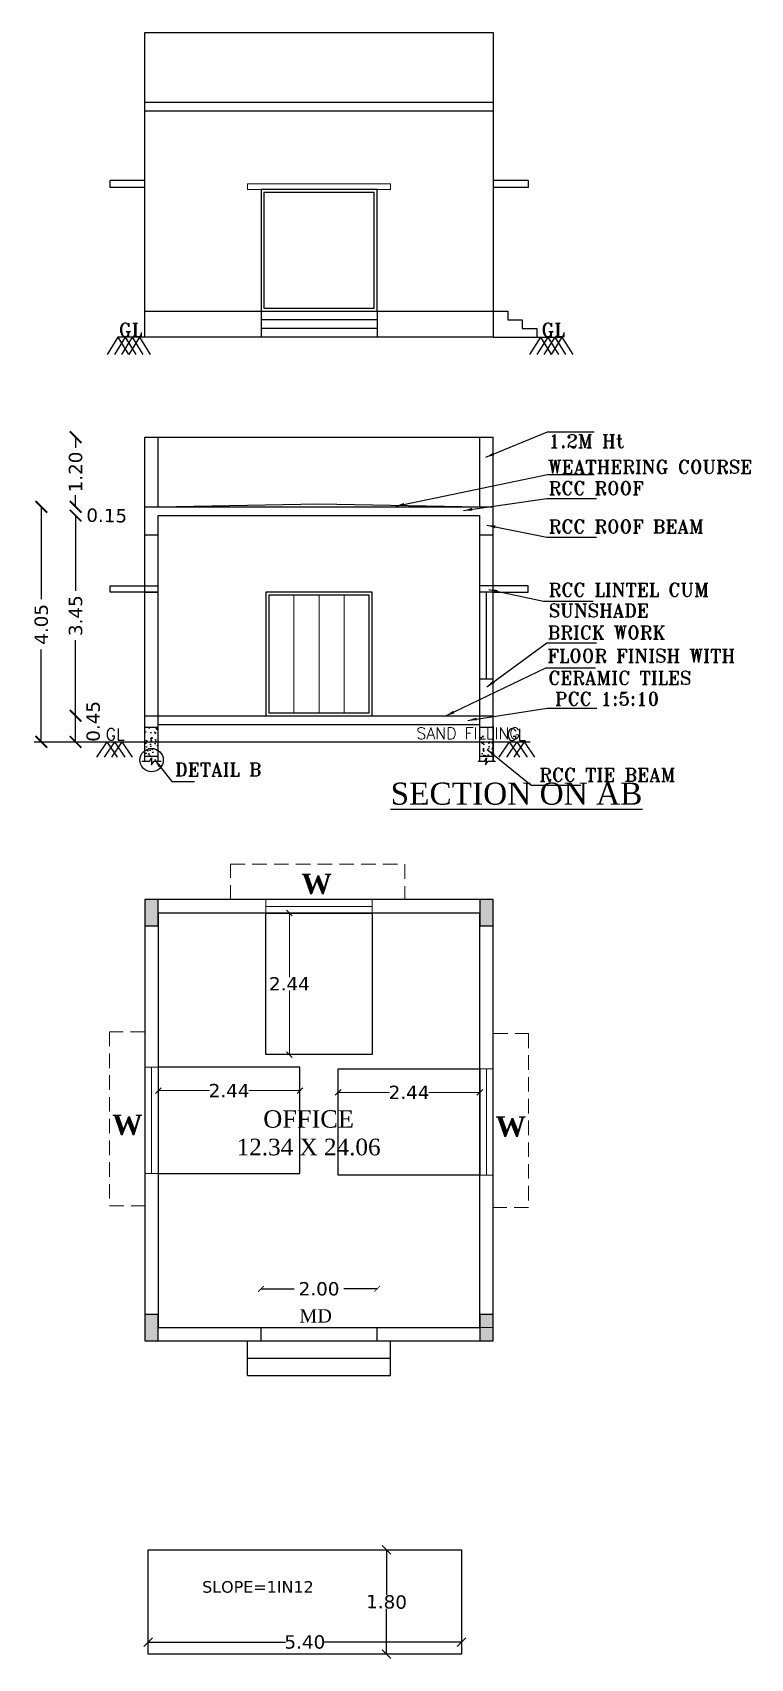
# Model space of a CAD drawing. Header units: metres. Extents: x 1610 to 5629, y 732 to 3974.
# Drawn here: x 1969.69 to 1982.06, y 873.53 to 901.55 of the extents above; entities that cross this region are included whole.
import ezdxf
from ezdxf.enums import TextEntityAlignment as Align

# ---------------------------------------------------------------- set-up
doc = ezdxf.new("R2010")
doc.units = ezdxf.units.M
doc.header["$MEASUREMENT"] = 0
doc.header["$PDMODE"] = 2
doc.header["$PDSIZE"] = 50
doc.linetypes.add('HIDDEN', pattern=[0.375, 0.25, -0.125])
doc.layers.get('0').update_dxf_attribs({"lineweight": 0})
doc.layers.get('Defpoints').update_dxf_attribs({"lineweight": 0})
for name, color, linetype in [('BLK_1_FLR_0_ROOM_1_LIGHT_VENTILATION_1', 3, 'Continuous'), ('BLK_3_FLR_0_AC_ROOM', 3, 'Continuous'), ('BLK_3_FLR_0_EXIT_WIDTH_DOOR', 2, 'Continuous'), ('BLK_3_FLR_0_WATER_CLOSET', 1, 'Continuous'), ('BLK_3_PARAPET_HT', 233, 'Continuous')]:
    doc.layers.add(name, color=color, linetype=linetype)
doc.layers.add('BLK_3_DA_RAMP_1', color=1, linetype='Continuous', plot=False)
for name, color, linetype, lineweight in [('BLK_3_FLR_0_BLT_UP_AREA', 18, 'Continuous', 0), ('BLK_3_HT_OF_BLDG', 5, 'Continuous', 50), ('BLK_3_PLINTH_HEIGHT', 7, 'Continuous', 30)]:
    doc.layers.add(name, color=color, linetype=linetype, lineweight=lineweight)
doc.styles.add('Isa-', font='times.ttf')
doc.styles.get("Standard").update_dxf_attribs({"font": 'verdana.ttf', "height": 0.23})
doc.styles.add('STYLE2', font='romant.shx', dxfattribs={"width": 0.8, "height": 4})
doc.dimstyles.new('123', dxfattribs={"dimtxt": 0.3, "dimasz": 0.2, "dimexe": 0.18, "dimexo": 0.0625, "dimgap": 0.09, "dimtad": 0, "dimzin": 0, "dimdsep": 46, "dimtxsty": 'Standard', "dimblk": 'ARCHTICK', "dimcen": 0.09, "dimse1": 1, "dimse2": 1, "dimadec": 3, "dimazin": 0, "dimtfac": 1, "dimtofl": 0, "dimtmove": 0, "dimatfit": 3, "dimfxl": 0, "dimtolj": 1, "dimtzin": 0, "dimarcsym": 0})
doc.dimstyles.new('ISO-25', dxfattribs={"dimscale": 0, "dimtxt": 0.23, "dimasz": 0.15, "dimexe": 1.25, "dimexo": 0.625, "dimgap": 0, "dimtad": 0, "dimtih": 1, "dimtoh": 1, "dimzin": 1, "dimdsep": 46, "dimtxsty": 'Standard', "dimblk": 'OBLIQUE', "dimcen": 0, "dimse1": 1, "dimse2": 1, "dimclrd": 1, "dimclrt": 3, "dimadec": 0, "dimazin": 2, "dimtfac": 1, "dimtix": 1, "dimtofl": 0, "dimtmove": 0, "dimatfit": 3, "dimfxl": 0, "dimtolj": 1, "dimarcsym": 0})
doc.dimstyles.new('STANDARD$0', dxfattribs={"dimtxt": 0.23, "dimasz": 0.1, "dimexe": 2, "dimexo": 2, "dimgap": 0, "dimtad": 0, "dimzin": 0, "dimdsep": 46, "dimtxsty": 'Standard', "dimblk": 'OBLIQUE', "dimcen": -0.0625, "dimse1": 1, "dimse2": 1, "dimclrd": 7, "dimclre": 9, "dimclrt": 7, "dimadec": 0, "dimazin": 0, "dimtfac": 1, "dimtix": 1, "dimtofl": 0, "dimtmove": 2, "dimatfit": 3, "dimldrblk": 'OBLIQUE', "dimfxl": 0, "dimtolj": 1, "dimtzin": 0, "dimarcsym": 0})

msp = doc.modelspace()

# ---------------------------------------------------------------- texts
at = {"style": 'STYLE2'}
for p in [(1971.38, 896.314), (1978.659, 896.314)]:
    msp.add_text('GL', height=0.2284, dxfattribs=at).set_placement(p, align=Align.CENTER)
at = {"linetype": 'ByBlock', "lineweight": -3, "style": 'STYLE2'}
for s, height, p in [('1.2M Ht', 0.23, (1978.584, 894.395)), ('WEATHERING COURSE', 0.23, (1978.571, 893.951)), ('RCC ROOF ', 0.23, (1978.584, 893.584)), ('RCC ROOF BEAM', 0.23, (1978.584, 892.923)), ('RCC LINTEL CUM', 0.23, (1978.584, 891.833)), ('SUNSHADE', 0.23, (1978.584, 891.475)), ('BRICK WORK ', 0.23, (1978.567, 891.095)), ('FLOOR FINISH WITH ', 0.23, (1978.563, 890.697)), ('CERAMIC TILES', 0.23, (1978.577, 890.313)), ('PCC 1:5:10', 0.23, (1978.692, 889.954)), ('SAND FILLING', 0.2, (1976.305, 889.374)), ('DETAIL B', 0.23, (1972.15, 888.736)), ('RCC TIE BEAM ', 0.23, (1978.422, 888.643))]:
    msp.add_text(s, height=height, dxfattribs=at).set_placement(p)
at = {"linetype": 'ByBlock', "lineweight": -3}
for s, height, style, p in [('GL', 0.2044, 'STYLE2', (1971.118, 889.354)), ('GL', 0.2044, 'STYLE2', (1978.028, 889.349)), ('%%USECTION ON AB', 0.38, 'Isa-', (1978.03, 888.245))]:
    msp.add_text(s, height=height, dxfattribs=dict(at, style=style)).set_placement(p, align=Align.CENTER)
at = {"linetype": 'ByBlock', "lineweight": -3, "style": 'Isa-'}
for s, height, p in [('OFFICE', 0.3, (1974.45, 882.829)), ('12.34 X 24.06', 0.28696, (1974.45, 882.346)), ('MD', 0.23, (1974.571, 879.436))]:
    msp.add_text(s, height=height, dxfattribs=at).set_placement(p, align=Align.MIDDLE_CENTER)
at = {"color": 7, "char_height": 0.34775, "width": 0.48464}
for insert, attachment_point in [((1974.326, 887.054), 1), ((1971.065, 882.904), 1), ((1978.194, 882.874), 3)]:
    msp.add_mtext('{\\fTimes New Roman|b1|i0|c0|p18;W}', dxfattribs=dict(at, insert=insert, attachment_point=attachment_point))
at = {"layer": 'BLK_3_DA_RAMP_1', "lineweight": 25, "ltscale": 2, "insert": (1972.616, 874.866), "char_height": 0.2, "width": 1.54365, "attachment_point": 1}
msp.add_mtext('SLOPE=1IN12', dxfattribs=at)

# ---------------------------------------------------------------- blocks, each defined once
blk = doc.blocks.new('_ArchTick')
at = {"color": 0, "linetype": 'ByBlock', "const_width": 0.15}
blk.add_lwpolyline([(-0.5, -0.5), (0.5, 0.5)], dxfattribs=at)
blk = doc.blocks.new('*D71')
at = {"layer": 'BLK_3_FLR_0_EXIT_WIDTH_DOOR', "lineweight": -2}
for p, q in [((1973.63, 879.901), (1974.203, 879.901)), ((1975.63, 879.901), (1975.056, 879.901))]:
    blk.add_line(p, q, dxfattribs=at)
at = {"layer": 'Defpoints', "color": 0}
for p in [(1973.63, 879.901), (1973.63, 879.237), (1975.63, 879.237)]:
    blk.add_point(p, dxfattribs=at)
at = {"layer": 'BLK_3_FLR_0_EXIT_WIDTH_DOOR', "lineweight": -2, "xscale": 0.1, "yscale": 0.1, "zscale": 0.1, "rotation": 180}
blk.add_blockref('_ArchTick', (1973.63, 879.901), dxfattribs=at)
at = {"layer": 'BLK_3_FLR_0_EXIT_WIDTH_DOOR', "lineweight": -2, "xscale": 0.1, "yscale": 0.1, "zscale": 0.1}
blk.add_blockref('_ArchTick', (1975.63, 879.901), dxfattribs=at)
at = {"layer": 'BLK_3_FLR_0_EXIT_WIDTH_DOOR', "color": 7, "lineweight": -3, "insert": (1974.63, 879.901), "char_height": 0.23, "attachment_point": 5}
blk.add_mtext('\\A1;2.00', dxfattribs=at)
blk = doc.blocks.new('_Oblique')
at = {"color": 0, "linetype": 'ByBlock', "lineweight": -2}
blk.add_line((-0.5, -0.5), (0.5, 0.5), dxfattribs=at)
blk = doc.blocks.new('*D72')
at = {"layer": 'BLK_1_FLR_0_ROOM_1_LIGHT_VENTILATION_1', "color": 232, "lineweight": 0}
for p, q in [((1971.86, 883.318), (1972.741, 883.318)), ((1974.3, 883.318), (1973.419, 883.318))]:
    blk.add_line(p, q, dxfattribs=at)
at = {"layer": 'Defpoints', "color": 0}
for p in [(1971.86, 883.722), (1974.3, 883.722), (1971.86, 883.318)]:
    blk.add_point(p, dxfattribs=at)
at = {"layer": 'BLK_1_FLR_0_ROOM_1_LIGHT_VENTILATION_1', "color": 232, "lineweight": 0, "xscale": 0.1, "yscale": 0.1, "zscale": 0.1, "rotation": 180}
blk.add_blockref('_Oblique', (1971.86, 883.318), dxfattribs=at)
at = {"layer": 'BLK_1_FLR_0_ROOM_1_LIGHT_VENTILATION_1', "color": 232, "lineweight": 0, "xscale": 0.1, "yscale": 0.1, "zscale": 0.1}
blk.add_blockref('_Oblique', (1974.3, 883.318), dxfattribs=at)
at = {"layer": 'BLK_1_FLR_0_ROOM_1_LIGHT_VENTILATION_1', "color": 232, "insert": (1973.08, 883.318), "char_height": 0.23, "attachment_point": 5}
blk.add_mtext('\\A1;2.44', dxfattribs=at)
blk = doc.blocks.new('*D73')
at = {"layer": 'BLK_1_FLR_0_ROOM_1_LIGHT_VENTILATION_1', "color": 232, "lineweight": 0}
for p, q in [((1974.96, 883.287), (1975.841, 883.287)), ((1977.4, 883.287), (1976.519, 883.287))]:
    blk.add_line(p, q, dxfattribs=at)
at = {"layer": 'Defpoints', "color": 0}
for p in [(1974.96, 883.691), (1977.4, 883.691), (1977.4, 883.287)]:
    blk.add_point(p, dxfattribs=at)
at = {"layer": 'BLK_1_FLR_0_ROOM_1_LIGHT_VENTILATION_1', "color": 232, "lineweight": 0, "xscale": 0.1, "yscale": 0.1, "zscale": 0.1, "rotation": 180}
blk.add_blockref('_Oblique', (1974.96, 883.287), dxfattribs=at)
at = {"layer": 'BLK_1_FLR_0_ROOM_1_LIGHT_VENTILATION_1', "color": 232, "lineweight": 0, "xscale": 0.1, "yscale": 0.1, "zscale": 0.1}
blk.add_blockref('_Oblique', (1977.4, 883.287), dxfattribs=at)
at = {"layer": 'BLK_1_FLR_0_ROOM_1_LIGHT_VENTILATION_1', "color": 232, "insert": (1976.18, 883.287), "char_height": 0.23, "attachment_point": 5}
blk.add_mtext('\\A1;2.44', dxfattribs=at)
blk = doc.blocks.new('*D74')
at = {"layer": 'BLK_1_FLR_0_ROOM_1_LIGHT_VENTILATION_1', "color": 232, "lineweight": 0}
for p, q in [((1974.119, 886.378), (1974.119, 885.275)), ((1974.119, 883.938), (1974.119, 885.04))]:
    blk.add_line(p, q, dxfattribs=at)
at = {"layer": 'Defpoints', "color": 0}
for p in [(1973.715, 886.378), (1974.119, 886.378), (1973.715, 883.938)]:
    blk.add_point(p, dxfattribs=at)
at = {"layer": 'BLK_1_FLR_0_ROOM_1_LIGHT_VENTILATION_1', "color": 232, "lineweight": 0, "xscale": 0.1, "yscale": 0.1, "zscale": 0.1}
for p, rotation in [((1974.119, 886.378), 90), ((1974.119, 883.938), 270)]:
    blk.add_blockref('_Oblique', p, dxfattribs=dict(at, rotation=rotation))
at = {"layer": 'BLK_1_FLR_0_ROOM_1_LIGHT_VENTILATION_1', "color": 232, "insert": (1974.119, 885.158), "char_height": 0.23, "attachment_point": 5}
blk.add_mtext('\\A1;2.44', dxfattribs=at)
blk = doc.blocks.new('*D75')
at = {"color": 0, "linetype": 'ByBlock', "lineweight": -2}
for p, q in [((1970.437, 893.227), (1970.437, 891.927)), ((1970.437, 889.777), (1970.437, 891.077))]:
    blk.add_line(p, q, dxfattribs=at)
at = {"layer": 'Defpoints', "color": 0, "linetype": 'ByBlock'}
for p in [(1970.437, 893.227), (1971.63, 893.227), (1971.63, 889.777)]:
    blk.add_point(p, dxfattribs=at)
at = {"color": 0, "linetype": 'ByBlock', "lineweight": -2, "xscale": 0.2, "yscale": 0.2, "zscale": 0.2}
for p, rotation in [((1970.437, 893.227), 90), ((1970.437, 889.777), 270)]:
    blk.add_blockref('_ArchTick', p, dxfattribs=dict(at, rotation=rotation))
at = {"color": 0, "linetype": 'ByBlock', "lineweight": -3, "insert": (1970.437, 891.502), "char_height": 0.23, "attachment_point": 5, "rotation": 90}
blk.add_mtext('\\A1;3.45', dxfattribs=at)
blk = doc.blocks.new('*D76')
at = {"color": 0, "linetype": 'ByBlock', "lineweight": -2}
for p, q in [((1970.437, 893.377), (1970.437, 893.577)), ((1970.437, 893.227), (1970.437, 893.027))]:
    blk.add_line(p, q, dxfattribs=at)
at = {"layer": 'Defpoints', "color": 0, "linetype": 'ByBlock'}
for p in [(1970.437, 893.377), (1971.63, 893.377), (1971.63, 893.227)]:
    blk.add_point(p, dxfattribs=at)
at = {"color": 0, "linetype": 'ByBlock', "lineweight": -2, "xscale": 0.2, "yscale": 0.2, "zscale": 0.2}
for p, rotation in [((1970.437, 893.377), 270), ((1970.437, 893.227), 90)]:
    blk.add_blockref('_ArchTick', p, dxfattribs=dict(at, rotation=rotation))
at = {"color": 0, "linetype": 'ByBlock', "lineweight": -3, "insert": (1970.973, 893.226), "char_height": 0.23, "attachment_point": 5, "rotation": 359}
blk.add_mtext('\\A1;0.15', dxfattribs=at)
blk = doc.blocks.new('*D77')
at = {"color": 0, "linetype": 'ByBlock', "lineweight": -2}
for p, q in [((1969.846, 893.377), (1969.846, 891.784)), ((1969.846, 889.327), (1969.846, 890.92))]:
    blk.add_line(p, q, dxfattribs=at)
at = {"layer": 'Defpoints', "color": 0, "linetype": 'ByBlock'}
for p in [(1971.63, 893.377), (1969.846, 889.327), (1971.63, 889.327)]:
    blk.add_point(p, dxfattribs=at)
at = {"color": 0, "linetype": 'ByBlock', "lineweight": -2, "xscale": 0.2, "yscale": 0.2, "zscale": 0.2}
for p, rotation in [((1969.846, 893.377), 90), ((1969.846, 889.327), 270)]:
    blk.add_blockref('_ArchTick', p, dxfattribs=dict(at, rotation=rotation))
at = {"color": 0, "linetype": 'ByBlock', "lineweight": -3, "insert": (1969.846, 891.352), "char_height": 0.23, "attachment_point": 5, "rotation": 90}
blk.add_mtext('\\A1;4.05', dxfattribs=at)
blk = doc.blocks.new('*D83')
at = {"color": 0, "lineweight": -2}
for p, q in [((1970.437, 894.577), (1970.437, 894.395)), ((1970.437, 893.377), (1970.437, 893.56))]:
    blk.add_line(p, q, dxfattribs=at)
at = {"layer": 'Defpoints', "color": 0}
for p in [(1970.437, 894.577), (1971.86, 894.577), (1971.63, 893.377)]:
    blk.add_point(p, dxfattribs=at)
at = {"color": 0, "lineweight": -2, "xscale": 0.2, "yscale": 0.2, "zscale": 0.2}
for p, rotation in [((1970.437, 894.577), 90), ((1970.437, 893.377), 270)]:
    blk.add_blockref('_ArchTick', p, dxfattribs=dict(at, rotation=rotation))
at = {"color": 0, "lineweight": -3, "insert": (1970.437, 893.977), "char_height": 0.23, "attachment_point": 5, "rotation": 90}
blk.add_mtext('\\A1;1.20', dxfattribs=at)
blk = doc.blocks.new('*D78')
at = {"layer": 'BLK_3_PARAPET_HT', "color": 0, "lineweight": -2, "ltscale": 2}
for p, q in [((1970.437, 894.577), (1970.437, 894.395)), ((1970.437, 893.377), (1970.437, 893.56))]:
    blk.add_line(p, q, dxfattribs=at)
at = {"layer": 'Defpoints', "color": 0, "ltscale": 2}
for p in [(1970.437, 894.577), (1971.86, 894.577), (1971.63, 893.377)]:
    blk.add_point(p, dxfattribs=at)
at = {"layer": 'BLK_3_PARAPET_HT', "color": 0, "lineweight": -2, "ltscale": 2, "xscale": 0.2, "yscale": 0.2, "zscale": 0.2}
for p, rotation in [((1970.437, 894.577), 90), ((1970.437, 893.377), 270)]:
    blk.add_blockref('_ArchTick', p, dxfattribs=dict(at, rotation=rotation))
at = {"layer": 'BLK_3_PARAPET_HT', "color": 0, "lineweight": -3, "ltscale": 2, "insert": (1970.437, 893.977), "char_height": 0.23, "attachment_point": 5, "rotation": 90}
blk.add_mtext('\\A1;1.20', dxfattribs=at)
blk = doc.blocks.new('*D79')
at = {"layer": 'BLK_3_HT_OF_BLDG', "color": 0, "lineweight": -2, "ltscale": 2}
for p, q in [((1969.846, 893.377), (1969.846, 891.784)), ((1969.846, 889.327), (1969.846, 890.92))]:
    blk.add_line(p, q, dxfattribs=at)
at = {"layer": 'Defpoints', "color": 0, "ltscale": 2}
for p in [(1971.63, 893.377), (1969.846, 889.327), (1971.63, 889.327)]:
    blk.add_point(p, dxfattribs=at)
at = {"layer": 'BLK_3_HT_OF_BLDG', "color": 0, "lineweight": -2, "ltscale": 2, "xscale": 0.2, "yscale": 0.2, "zscale": 0.2}
for p, rotation in [((1969.846, 893.377), 90), ((1969.846, 889.327), 270)]:
    blk.add_blockref('_ArchTick', p, dxfattribs=dict(at, rotation=rotation))
at = {"layer": 'BLK_3_HT_OF_BLDG', "color": 0, "lineweight": -3, "ltscale": 2, "insert": (1969.846, 891.352), "char_height": 0.23, "attachment_point": 5, "rotation": 90}
blk.add_mtext('\\A1;4.05', dxfattribs=at)
blk = doc.blocks.new('*D80')
at = {"layer": 'BLK_3_FLR_0_AC_ROOM', "color": 0, "lineweight": -2}
for p, q in [((1970.437, 893.227), (1970.437, 891.927)), ((1970.437, 889.777), (1970.437, 891.077))]:
    blk.add_line(p, q, dxfattribs=at)
at = {"layer": 'Defpoints', "color": 0}
for p in [(1970.437, 893.227), (1971.63, 893.227), (1971.63, 889.777)]:
    blk.add_point(p, dxfattribs=at)
at = {"layer": 'BLK_3_FLR_0_AC_ROOM', "color": 0, "lineweight": -2, "xscale": 0.2, "yscale": 0.2, "zscale": 0.2}
for p, rotation in [((1970.437, 893.227), 90), ((1970.437, 889.777), 270)]:
    blk.add_blockref('_ArchTick', p, dxfattribs=dict(at, rotation=rotation))
at = {"layer": 'BLK_3_FLR_0_AC_ROOM', "color": 0, "insert": (1970.437, 891.502), "char_height": 0.23, "attachment_point": 5, "rotation": 90}
blk.add_mtext('\\A1;3.45', dxfattribs=at)
blk = doc.blocks.new('*D81')
at = {"layer": 'BLK_3_FLR_0_WATER_CLOSET', "color": 0, "lineweight": -2}
for p, q in [((1970.437, 893.227), (1970.437, 891.927)), ((1970.437, 889.777), (1970.437, 891.077))]:
    blk.add_line(p, q, dxfattribs=at)
at = {"layer": 'Defpoints', "color": 0}
for p in [(1970.437, 893.227), (1971.63, 893.227), (1971.63, 889.777)]:
    blk.add_point(p, dxfattribs=at)
at = {"layer": 'BLK_3_FLR_0_WATER_CLOSET', "color": 0, "lineweight": -2, "xscale": 0.2, "yscale": 0.2, "zscale": 0.2}
for p, rotation in [((1970.437, 893.227), 90), ((1970.437, 889.777), 270)]:
    blk.add_blockref('_ArchTick', p, dxfattribs=dict(at, rotation=rotation))
at = {"layer": 'BLK_3_FLR_0_WATER_CLOSET', "color": 0, "insert": (1970.437, 891.502), "char_height": 0.23, "attachment_point": 5, "rotation": 90}
blk.add_mtext('\\A1;3.45', dxfattribs=at)
blk = doc.blocks.new('*D82')
at = {"layer": 'BLK_3_PLINTH_HEIGHT', "color": 0, "lineweight": -2, "ltscale": 2}
blk.add_line((1970.437, 889.327), (1970.437, 889.777), dxfattribs=at)
at = {"layer": 'Defpoints', "color": 0, "ltscale": 2}
for p in [(1970.437, 889.777), (1971.63, 889.777), (1971.63, 889.327)]:
    blk.add_point(p, dxfattribs=at)
at = {"layer": 'BLK_3_PLINTH_HEIGHT', "color": 0, "lineweight": -2, "ltscale": 2, "xscale": 0.2, "yscale": 0.2, "zscale": 0.2}
for p, rotation in [((1970.437, 889.777), 90), ((1970.437, 889.327), 270)]:
    blk.add_blockref('_ArchTick', p, dxfattribs=dict(at, rotation=rotation))
at = {"layer": 'BLK_3_PLINTH_HEIGHT', "color": 0, "lineweight": -3, "ltscale": 2, "insert": (1970.74, 889.68), "char_height": 0.23, "attachment_point": 5, "rotation": 90}
blk.add_mtext('\\A1;0.45', dxfattribs=at)
blk = doc.blocks.new('*D86')
at = {"layer": 'BLK_3_DA_RAMP_1', "color": 1, "lineweight": -2, "ltscale": 2}
for p, q in [((1971.685, 873.815), (1974.051, 873.815)), ((1977.085, 873.815), (1974.719, 873.815))]:
    blk.add_line(p, q, dxfattribs=at)
at = {"layer": 'Defpoints', "color": 0, "ltscale": 2}
for p in [(1971.685, 873.815), (1971.685, 873.803), (1977.085, 873.607)]:
    blk.add_point(p, dxfattribs=at)
at = {"layer": 'BLK_3_DA_RAMP_1', "color": 1, "lineweight": -2, "ltscale": 2, "xscale": 0.15, "yscale": 0.15, "zscale": 0.15, "rotation": 180}
blk.add_blockref('_Oblique', (1971.685, 873.815), dxfattribs=at)
at = {"layer": 'BLK_3_DA_RAMP_1', "color": 1, "lineweight": -2, "ltscale": 2, "xscale": 0.15, "yscale": 0.15, "zscale": 0.15}
blk.add_blockref('_Oblique', (1977.085, 873.815), dxfattribs=at)
at = {"layer": 'BLK_3_DA_RAMP_1', "color": 3, "lineweight": 25, "ltscale": 2, "insert": (1974.385, 873.815), "char_height": 0.23, "attachment_point": 5}
blk.add_mtext('\\A1;5.40', dxfattribs=at)
blk = doc.blocks.new('*D87')
at = {"layer": 'BLK_3_DA_RAMP_1', "color": 1, "lineweight": -2, "ltscale": 2}
for p, q in [((1975.792, 875.407), (1975.792, 874.628)), ((1975.792, 873.607), (1975.792, 874.387))]:
    blk.add_line(p, q, dxfattribs=at)
at = {"layer": 'Defpoints', "color": 0, "ltscale": 2}
for p in [(1975.792, 875.407), (1977.085, 875.407), (1977.085, 873.607)]:
    blk.add_point(p, dxfattribs=at)
at = {"layer": 'BLK_3_DA_RAMP_1', "color": 1, "lineweight": -2, "ltscale": 2, "xscale": 0.15, "yscale": 0.15, "zscale": 0.15}
for p, rotation in [((1975.792, 875.407), 90), ((1975.792, 873.607), 270)]:
    blk.add_blockref('_Oblique', p, dxfattribs=dict(at, rotation=rotation))
at = {"layer": 'BLK_3_DA_RAMP_1', "color": 3, "lineweight": 25, "ltscale": 2, "insert": (1975.792, 874.507), "char_height": 0.23, "attachment_point": 5, "rotation": 359}
blk.add_mtext('\\A1;1.80', dxfattribs=at)

# ---------------------------------------------------------------- dimensions: what is measured, and where the dimension line sits
at = {"lineweight": -3}
dim = msp.add_linear_dim(base=(1970.437, 894.577), p1=(1971.63, 893.377), p2=(1971.86, 894.577), angle=90, dimstyle='123', dxfattribs=at)
dim.commit()
dim.dimension.update_dxf_attribs({"geometry": '*D83', "text_midpoint": (1970.437, 893.977)})
at = {"linetype": 'ByBlock', "lineweight": -3}
for base, p1, p2, picture, middle in [((1969.846, 889.327), (1971.63, 893.377), (1971.63, 889.327), '*D77', (1969.846, 891.352)), ((1970.437, 893.227), (1971.63, 889.777), (1971.63, 893.227), '*D75', (1970.437, 891.502))]:
    dim = msp.add_linear_dim(base=base, p1=p1, p2=p2, angle=90, dimstyle='123', dxfattribs=at)
    dim.commit()
    dim.dimension.update_dxf_attribs({"geometry": picture, "text_midpoint": middle, "text_rotation": 90})
dim = msp.add_linear_dim(base=(1970.437, 893.377), p1=(1971.63, 893.227), p2=(1971.63, 893.377), angle=90, dimstyle='123', override={"dimtmove": 2}, dxfattribs=at)
dim.commit()
dim.dimension.update_dxf_attribs({"geometry": '*D76', "text_midpoint": (1970.973, 893.226), "dimtype": 160, "text_rotation": 359})
at = {"layer": 'BLK_1_FLR_0_ROOM_1_LIGHT_VENTILATION_1', "color": 232}
for base, p1, p2, angle, picture, middle in [((1974.119, 886.378), (1973.715, 883.938), (1973.715, 886.378), 270, '*D74', (1974.119, 885.158)), ((1977.4, 883.287), (1974.96, 883.691), (1977.4, 883.691), 180, '*D73', (1976.18, 883.287))]:
    dim = msp.add_linear_dim(base=base, p1=p1, p2=p2, angle=angle, dimstyle='ISO-25', override={"dimscale": 1, "dimasz": 0.1, "dimclrd": 232, "dimclrt": 232, "dimfxl": 0.2, "dimfxlon": 1, "dimlwd": 0}, dxfattribs=at)
    dim.commit()
    dim.dimension.update_dxf_attribs({"geometry": picture, "text_midpoint": middle})
dim = msp.add_linear_dim(base=(1971.86, 883.318), p1=(1974.3, 883.722), p2=(1971.86, 883.722), dimstyle='ISO-25', override={"dimscale": 1, "dimasz": 0.1, "dimclrd": 232, "dimclrt": 232, "dimfxl": 0.2, "dimfxlon": 1, "dimlwd": 0}, dxfattribs=at)
dim.commit()
dim.dimension.update_dxf_attribs({"geometry": '*D72', "text_midpoint": (1973.08, 883.318)})
at = {"layer": 'BLK_3_DA_RAMP_1', "lineweight": 25, "ltscale": 2}
dim = msp.add_linear_dim(base=(1975.792, 875.407), p1=(1977.085, 873.607), p2=(1977.085, 875.407), angle=90, dimstyle='ISO-25', override={"dimscale": 1}, dxfattribs=at)
dim.commit()
dim.dimension.update_dxf_attribs({"geometry": '*D87', "text_midpoint": (1975.792, 874.507), "text_rotation": 359})
dim = msp.add_linear_dim(base=(1971.685, 873.815), p1=(1977.085, 873.607), p2=(1971.685, 873.803), angle=180, dimstyle='ISO-25', override={"dimscale": 1}, dxfattribs=at)
dim.commit()
dim.dimension.update_dxf_attribs({"geometry": '*D86', "text_midpoint": (1974.385, 873.815)})
at = {"layer": 'BLK_3_FLR_0_AC_ROOM'}
dim = msp.add_linear_dim(base=(1970.437, 893.227), p1=(1971.63, 889.777), p2=(1971.63, 893.227), angle=90, dimstyle='123', dxfattribs=at)
dim.commit()
dim.dimension.update_dxf_attribs({"geometry": '*D80', "text_midpoint": (1970.437, 891.502), "text_rotation": 90})
at = {"layer": 'BLK_3_FLR_0_EXIT_WIDTH_DOOR', "lineweight": -3}
dim = msp.add_linear_dim(base=(1973.63, 879.901), p1=(1975.63, 879.237), p2=(1973.63, 879.237), dimstyle='STANDARD$0', override={"dimtxt": 0.21, "dimexe": 0.18, "dimexo": 0.0625, "dimgap": 0.09, "dimtih": 1, "dimtoh": 1, "dimblk1": 'ArchTick', "dimblk2": 'ArchTick', "dimsah": 1, "dimcen": 0.09, "dimclrd": 256, "dimclre": 0, "dimtdec": 4, "dimtix": 0, "dimtmove": 0}, dxfattribs=at)
dim.commit()
dim.dimension.update_dxf_attribs({"geometry": '*D71', "text_midpoint": (1974.63, 879.901)})
at = {"layer": 'BLK_3_FLR_0_WATER_CLOSET'}
dim = msp.add_linear_dim(base=(1970.437, 893.227), p1=(1971.63, 889.777), p2=(1971.63, 893.227), angle=90, dimstyle='123', dxfattribs=at)
dim.commit()
dim.dimension.update_dxf_attribs({"geometry": '*D81', "text_midpoint": (1970.437, 891.502), "text_rotation": 90})
at = {"layer": 'BLK_3_HT_OF_BLDG', "lineweight": -3, "ltscale": 2}
dim = msp.add_linear_dim(base=(1969.846, 889.327), p1=(1971.63, 893.377), p2=(1971.63, 889.327), angle=90, dimstyle='123', dxfattribs=at)
dim.commit()
dim.dimension.update_dxf_attribs({"geometry": '*D79', "text_midpoint": (1969.846, 891.352), "text_rotation": 90})
at = {"layer": 'BLK_3_PARAPET_HT', "lineweight": -3, "ltscale": 2}
dim = msp.add_linear_dim(base=(1970.437, 894.577), p1=(1971.63, 893.377), p2=(1971.86, 894.577), angle=90, dimstyle='123', dxfattribs=at)
dim.commit()
dim.dimension.update_dxf_attribs({"geometry": '*D78', "text_midpoint": (1970.437, 893.977)})
at = {"layer": 'BLK_3_PLINTH_HEIGHT', "lineweight": -3, "ltscale": 2}
dim = msp.add_linear_dim(base=(1970.437, 889.777), p1=(1971.63, 889.327), p2=(1971.63, 889.777), angle=90, dimstyle='123', override={"dimtmove": 2}, dxfattribs=at)
dim.commit()
dim.dimension.update_dxf_attribs({"geometry": '*D82', "text_midpoint": (1970.74, 889.68), "dimtype": 160})

# ---------------------------------------------------------------- hatches: boundary and pattern name
at = {"linetype": 'ByBlock', "lineweight": -3}
h = msp.add_hatch(dxfattribs=at)
h.set_pattern_fill('AR-CONC', color=256, scale=0.03, style=0)
h.set_pattern_definition([(50, (1871.36546, 923.41966), (0.21517805, -0.01882564), [0.0225, -0.2475]), (355, (1871.36546, 923.41966), (-0.0416254, 0.22565764), [0.018, -0.198]), (100.4514, (1871.38339, 923.4181), (0.1735528, 0.20683186), [0.01912206, -0.21034263]), (46.1842, (1871.36546, 923.47966), (0.3201723, -0.0496557), [0.03375, -0.37125]), (96.6356, (1871.39214, 923.47553), (0.2803988, 0.2922354), [0.0286831, -0.3155139]), (351.1842, (1871.36546, 923.47966), (0.2803986, 0.2922356), [0.027, -0.297]), (21, (1871.39546, 923.46466), (0.17907212, -0.12078567), [0.0225, -0.2475]), (326, (1871.39546, 923.46466), (0.0729946, 0.217545), [0.018, -0.198]), (71.4514, (1871.41038, 923.4546), (0.2520668, 0.09675915), [0.01912206, -0.21034263]), (37.5, (1871.365456, 923.41966), (0.003647957, 0.099868156), [0, -0.1956, 0, -0.201, 0, -0.19875]), (7.5, (1871.36546, 923.41966), (0.07892086, 0.11832351), [0, -0.1146, 0, -0.1911, 0, -0.07575]), (327.5, (1871.298556, 923.41966), (0.16014673, -0.00676646), [0, -0.075, 0, -0.234, 0, -0.3105]), (317.5, (1871.26856, 923.41966), (0.17495585, 0.0300315), [0, -0.0975, 0, -0.1554, 0, -0.2205])])
h.paths.add_polyline_path([(1971.858, 889.577), (1971.63, 889.577), (1971.63, 889.327), (1971.858, 889.327)])
h.paths.add_polyline_path([(1971.858, 889.327), (1971.63, 889.327), (1971.63, 889.077), (1971.858, 889.077)])
h = msp.add_hatch(dxfattribs=at)
h.set_pattern_fill('AR-CONC', color=256, scale=0.03, style=0)
h.set_pattern_definition([(50, (1867.61346, 923.41966), (0.21517805, -0.01882564), [0.0225, -0.2475]), (355, (1867.61346, 923.41966), (-0.0416254, 0.22565764), [0.018, -0.198]), (100.4514, (1867.63139, 923.4181), (0.1735528, 0.20683186), [0.01912206, -0.21034263]), (46.1842, (1867.61346, 923.47966), (0.3201723, -0.0496557), [0.03375, -0.37125]), (96.6356, (1867.64014, 923.47553), (0.2803988, 0.2922354), [0.0286831, -0.3155139]), (351.1842, (1867.61346, 923.47966), (0.2803986, 0.2922356), [0.027, -0.297]), (21, (1867.64346, 923.46466), (0.17907212, -0.12078567), [0.0225, -0.2475]), (326, (1867.64346, 923.46466), (0.0729946, 0.217545), [0.018, -0.198]), (71.4514, (1867.65838, 923.4546), (0.2520668, 0.09675915), [0.01912206, -0.21034263]), (37.5, (1867.613456, 923.41966), (0.003647957, 0.099868156), [0, -0.1956, 0, -0.201, 0, -0.19875]), (7.5, (1867.61346, 923.41966), (0.07892086, 0.11832351), [0, -0.1146, 0, -0.1911, 0, -0.07575]), (327.5, (1867.546556, 923.41966), (0.16014673, -0.00676646), [0, -0.075, 0, -0.234, 0, -0.3105]), (317.5, (1867.51656, 923.41966), (0.17495585, 0.0300315), [0, -0.0975, 0, -0.1554, 0, -0.2205])])
h.paths.add_polyline_path([(1977.63, 889.577), (1977.401, 889.577), (1977.401, 889.327), (1977.63, 889.327)])
h.paths.add_polyline_path([(1977.63, 889.327), (1977.401, 889.327), (1977.401, 889.077), (1977.63, 889.077)])
at = {"lineweight": 25, "ltscale": 2}
for points in [[(1971.86, 886.158), (1971.86, 886.608), (1971.63, 886.608), (1971.63, 886.158)], [(1977.63, 886.158), (1977.63, 886.608), (1977.4, 886.608), (1977.4, 886.158)], [(1971.86, 879.008), (1971.86, 879.458), (1971.63, 879.458), (1971.63, 879.008)], [(1977.63, 879.008), (1977.63, 879.458), (1977.4, 879.458), (1977.4, 879.008)]]:
    msp.add_hatch(color=1, dxfattribs=at).paths.add_polyline_path(points)

# ---------------------------------------------------------------- linework, layer by layer
for p, q in [((1971.63, 899), (1971.03, 899)), ((1971.63, 898.88), (1971.03, 898.88)), ((1978.23, 899), (1977.63, 899)), ((1978.23, 898.88), (1977.63, 898.88)), ((1971.63, 896.75), (1977.63, 896.75)), ((1973.63, 896.75), (1973.63, 896.3)), ((1975.63, 896.75), (1975.63, 896.3)), ((1977.63, 896.75), (1977.88, 896.75)), ((1977.88, 896.75), (1977.88, 896.6)), ((1977.88, 896.6), (1978.13, 896.6)), ((1978.13, 896.6), (1978.13, 896.45)), ((1971.63, 896.3), (1971.164, 896.3)), ((1977.63, 896.3), (1971.63, 896.3)), ((1977.63, 896.3), (1978.814, 896.3)), ((1978.13, 896.45), (1978.38, 896.45)), ((1978.38, 896.45), (1978.38, 896.3)), ((1973.63, 879.007), (1973.63, 879.237)), ((1975.63, 879.007), (1975.63, 879.238)), ((1973.4, 878.407), (1973.4, 879.007)), ((1975.86, 878.407), (1975.86, 879.007))]:
    msp.add_line(p, q, dxfattribs=at)
for p, q in [((1975.86, 898.945), (1973.4, 898.945)), ((1973.4, 898.845), (1973.4, 898.945)), ((1973.63, 898.845), (1973.4, 898.845)), ((1975.63, 898.945), (1975.86, 898.945)), ((1975.63, 898.845), (1975.86, 898.845)), ((1975.86, 898.945), (1975.86, 898.845)), ((1974.198, 891.857), (1974.198, 889.827)), ((1974.63, 891.857), (1974.63, 889.827)), ((1975.063, 891.857), (1975.063, 889.827)), ((1977.63, 886.608), (1971.63, 886.608)), ((1971.63, 886.608), (1971.63, 879.008)), ((1977.63, 879.008), (1977.63, 886.608)), ((1977.4, 886.378), (1971.86, 886.378)), ((1971.86, 886.378), (1971.86, 879.237)), ((1977.4, 879.238), (1977.4, 886.378)), ((1971.86, 879.237), (1973.63, 879.237)), ((1975.63, 879.238), (1977.4, 879.238)), ((1975.63, 879.237), (1977.63, 879.237)), ((1971.63, 879.008), (1977.63, 879.008))]:
    msp.add_line(p, q)
at = {"lineweight": 25}
for p, q in [((1971.164, 896.3), (1970.979, 896.004)), ((1971.29, 896.3), (1971.105, 896.004)), ((1971.164, 896.3), (1971.349, 896.004)), ((1971.41, 896.3), (1971.225, 896.004)), ((1971.29, 896.3), (1971.475, 896.004)), ((1971.536, 896.3), (1971.351, 896.004)), ((1971.41, 896.3), (1971.595, 896.004)), ((1971.536, 896.3), (1971.721, 896.004)), ((1978.442, 896.3), (1978.257, 896.004)), ((1978.568, 896.3), (1978.383, 896.004)), ((1978.442, 896.3), (1978.627, 896.004)), ((1978.688, 896.3), (1978.503, 896.004)), ((1978.568, 896.3), (1978.753, 896.004)), ((1978.814, 896.3), (1978.629, 896.004)), ((1978.688, 896.3), (1978.873, 896.004)), ((1978.814, 896.3), (1978.999, 896.004))]:
    msp.add_line(p, q, dxfattribs=at)
at = {"linetype": 'ByBlock', "lineweight": -3}
for p, q in [((1971.63, 894.577), (1977.63, 894.577)), ((1971.63, 889.327), (1971.63, 894.577)), ((1971.86, 893.377), (1971.86, 894.577)), ((1977.4, 893.377), (1977.4, 894.577)), ((1977.63, 889.327), (1977.63, 894.577)), ((1971.63, 893.377), (1977.63, 893.377)), ((1971.86, 893.227), (1977.4, 893.227)), ((1971.86, 888.989), (1971.86, 893.227)), ((1977.4, 889.327), (1977.4, 893.227)), ((1971.63, 892.897), (1971.86, 892.897)), ((1977.4, 892.897), (1977.63, 892.897)), ((1971.63, 892.017), (1971.86, 892.017)), ((1971.63, 891.907), (1971.86, 891.907)), ((1971.858, 891.907), (1971.63, 891.907)), ((1977.63, 892.017), (1977.4, 892.017)), ((1977.63, 891.907), (1977.4, 891.907)), ((1977.515, 890.407), (1977.515, 891.907)), ((1977.63, 890.407), (1977.4, 890.407)), ((1971.63, 889.777), (1977.63, 889.777)), ((1971.63, 888.99), (1971.63, 889.597)), ((1971.63, 888.989), (1971.63, 889.597)), ((1971.86, 889.577), (1971.63, 889.577)), ((1971.861, 889.627), (1977.4, 889.627)), ((1977.4, 888.99), (1977.4, 889.597)), ((1977.4, 888.99), (1977.4, 889.597)), ((1977.63, 889.577), (1977.4, 889.577)), ((1977.63, 888.99), (1977.63, 889.597)), ((1977.63, 889.597), (1977.63, 888.99)), ((1977.63, 889.597), (1977.63, 888.99)), ((1969.723, 889.327), (1978.268, 889.327)), ((1970.974, 889.327), (1970.796, 889.063)), ((1971.104, 889.327), (1970.926, 889.063)), ((1970.974, 889.327), (1971.152, 889.063)), ((1971.234, 889.327), (1971.056, 889.063)), ((1971.104, 889.327), (1971.282, 889.063)), ((1971.234, 889.327), (1971.411, 889.063)), ((1977.905, 889.327), (1977.728, 889.063)), ((1978.035, 889.327), (1977.857, 889.063)), ((1977.905, 889.327), (1978.083, 889.063)), ((1978.165, 889.327), (1977.987, 889.063)), ((1978.035, 889.327), (1978.213, 889.063)), ((1978.165, 889.327), (1978.343, 889.063)), ((1971.86, 889.077), (1971.63, 889.077)), ((1971.71, 888.989), (1971.745, 889.053)), ((1971.745, 889.053), (1971.745, 888.928)), ((1977.63, 889.077), (1977.4, 889.077)), ((1977.48, 888.99), (1977.515, 889.053)), ((1977.515, 889.053), (1977.497, 888.93)), ((1971.71, 888.989), (1971.58, 888.989)), ((1971.745, 888.929), (1971.782, 888.989)), ((1971.911, 888.989), (1971.782, 888.989)), ((1977.48, 888.99), (1977.363, 888.99)), ((1977.497, 888.93), (1977.534, 888.99)), ((1977.668, 888.99), (1977.534, 888.99))]:
    msp.add_line(p, q, dxfattribs=at)
at = {"lineweight": -3}
for p, q in [((1971.86, 893.377), (1974.625, 893.427)), ((1974.625, 893.427), (1977.4, 893.377))]:
    msp.add_line(p, q, dxfattribs=at)
at = {"color": 7, "linetype": 'HIDDEN'}
for p, q in [((1973.105, 886.608), (1973.105, 887.218)), ((1973.105, 887.218), (1976.105, 887.218)), ((1976.105, 887.218), (1976.105, 886.608)), ((1971.63, 884.332), (1971.02, 884.332)), ((1971.02, 884.332), (1971.02, 881.332)), ((1977.63, 884.301), (1978.24, 884.301)), ((1978.24, 884.301), (1978.24, 881.301)), ((1971.02, 881.332), (1971.63, 881.332)), ((1978.24, 881.301), (1977.63, 881.301))]:
    msp.add_line(p, q, dxfattribs=at)
at = {"color": 7}
for p, q in [((1973.715, 886.608), (1973.715, 886.378)), ((1973.715, 886.493), (1975.545, 886.493)), ((1975.545, 886.608), (1975.545, 886.378)), ((1971.63, 883.722), (1971.86, 883.722)), ((1971.745, 883.722), (1971.745, 881.892)), ((1977.63, 883.691), (1977.4, 883.691)), ((1977.515, 883.691), (1977.515, 881.861)), ((1971.63, 881.892), (1971.86, 881.892)), ((1977.63, 881.861), (1977.4, 881.861))]:
    msp.add_line(p, q, dxfattribs=at)
at = {"lineweight": 25, "ltscale": 2}
for points in [[(1971.63, 896.3), (1971.63, 901.55), (1977.63, 901.55), (1977.63, 896.3)], [(1971.63, 900.35), (1977.63, 900.35)], [(1971.63, 900.2), (1977.63, 900.2)], [(1971.03, 898.88), (1971.03, 899)], [(1978.23, 899), (1978.23, 898.88)], [(1973.68, 896.8), (1975.58, 896.8), (1975.58, 898.795), (1973.68, 898.795)], [(1974.605, 898.795), (1973.68, 898.795), (1973.68, 896.8), (1974.605, 896.8)], [(1975.63, 896.6), (1973.63, 896.6)], [(1977.63, 896.3), (1971.63, 896.3)], [(1975.63, 896.45), (1973.63, 896.45)], [(1973.4, 878.707), (1975.86, 878.707)], [(1973.4, 878.407), (1975.86, 878.407)]]:
    msp.add_lwpolyline(points, dxfattribs=at)
for points in [[(1973.63, 896.75), (1975.63, 896.75), (1975.63, 898.845), (1973.63, 898.845)], [(1971.63, 886.158), (1971.86, 886.158), (1971.86, 886.608), (1971.63, 886.608)], [(1977.4, 886.158), (1977.63, 886.158), (1977.63, 886.608), (1977.4, 886.608)], [(1971.63, 879.008), (1971.86, 879.008), (1971.86, 879.458), (1971.63, 879.458)], [(1977.4, 879.008), (1977.63, 879.008), (1977.63, 879.458), (1977.4, 879.458)]]:
    msp.add_lwpolyline(points, close=True, dxfattribs=at)
at = {"linetype": 'ByBlock', "lineweight": -3}
for points in [[(1971.63, 891.907), (1971.03, 891.907), (1971.03, 892.017), (1971.63, 892.017)], [(1977.63, 891.907), (1978.23, 891.907), (1978.23, 892.017), (1977.63, 892.017)]]:
    msp.add_lwpolyline(points, dxfattribs=at)
at = {"lineweight": -3}
for points in [[(1973.715, 889.777), (1975.545, 889.777), (1975.545, 891.907), (1973.715, 891.907)], [(1973.765, 889.827), (1975.495, 889.827), (1975.495, 891.857), (1973.765, 891.857)]]:
    msp.add_lwpolyline(points, close=True, dxfattribs=at)
at = {"linetype": 'ByBlock', "lineweight": -3}
msp.add_circle((1971.746, 889.013), 0.201, dxfattribs=at)
at = {"layer": 'BLK_1_FLR_0_ROOM_1_LIGHT_VENTILATION_1'}
for points in [[(1973.715, 886.378), (1975.545, 886.378), (1975.545, 883.938), (1973.715, 883.938)], [(1971.86, 883.722), (1971.86, 881.892), (1974.3, 881.892), (1974.3, 883.722)], [(1977.4, 883.691), (1977.4, 881.861), (1974.96, 881.861), (1974.96, 883.691)]]:
    msp.add_lwpolyline(points, close=True, dxfattribs=at)
at = {"layer": 'BLK_3_DA_RAMP_1', "lineweight": 25, "ltscale": 2}
msp.add_lwpolyline([(1977.085, 873.607), (1977.085, 873.607), (1971.685, 873.607), (1971.685, 875.407), (1977.085, 875.407), (1977.085, 873.607)], close=True, dxfattribs=at)
at = {"layer": 'BLK_3_FLR_0_AC_ROOM', "color": 2, "lineweight": 25, "ltscale": 0.25}
msp.add_lwpolyline([(1971.86, 879.237), (1977.4, 879.237), (1977.4, 886.378), (1971.86, 886.378)], close=True, dxfattribs=at)
at = {"layer": 'BLK_3_FLR_0_BLT_UP_AREA', "color": 18, "lineweight": -3}
msp.add_lwpolyline([(1977.63, 886.608), (1971.63, 886.608), (1971.63, 879.008), (1977.63, 879.008)], close=True, dxfattribs=at)

msp.set_redraw_order([(e.dxf.handle, doc.entitydb.next_handle()) for e in msp.query("TEXT MTEXT ATTDEF DIMENSION ARC_DIMENSION")])  # texts and dimensions are drawn at this point

# ---------------------------------------------------------------- leaders
at = {"linetype": 'ByBlock', "lineweight": -3}
for points in [[(1977.5, 894.23), (1978.562, 894.672), (1979.369, 894.672)], [(1975.947, 893.388), (1978.562, 893.937), (1979.369, 893.937)], [(1977.116, 893.312), (1978.551, 893.518), (1979.408, 893.518)], [(1977.518, 893.061), (1978.551, 892.857), (1979.408, 892.857)], [(1977.554, 891.953), (1978.496, 891.749), (1979.353, 891.749)], [(1977.518, 890.273), (1978.551, 891.032), (1979.408, 891.032)], [(1976.813, 889.775), (1978.537, 890.601), (1979.394, 890.601)], [(1977.195, 889.698), (1978.557, 889.906), (1979.414, 889.906)], [(1971.795, 889.023), (1972.095, 888.643), (1972.485, 888.643)], [(1977.527, 889.195), (1978.283, 888.579), (1979.14, 888.579)]]:
    msp.add_leader(points, dimstyle='ISO-25', override={"dimscale": 1}, dxfattribs=at)

doc.saveas('drawing.dxf')
